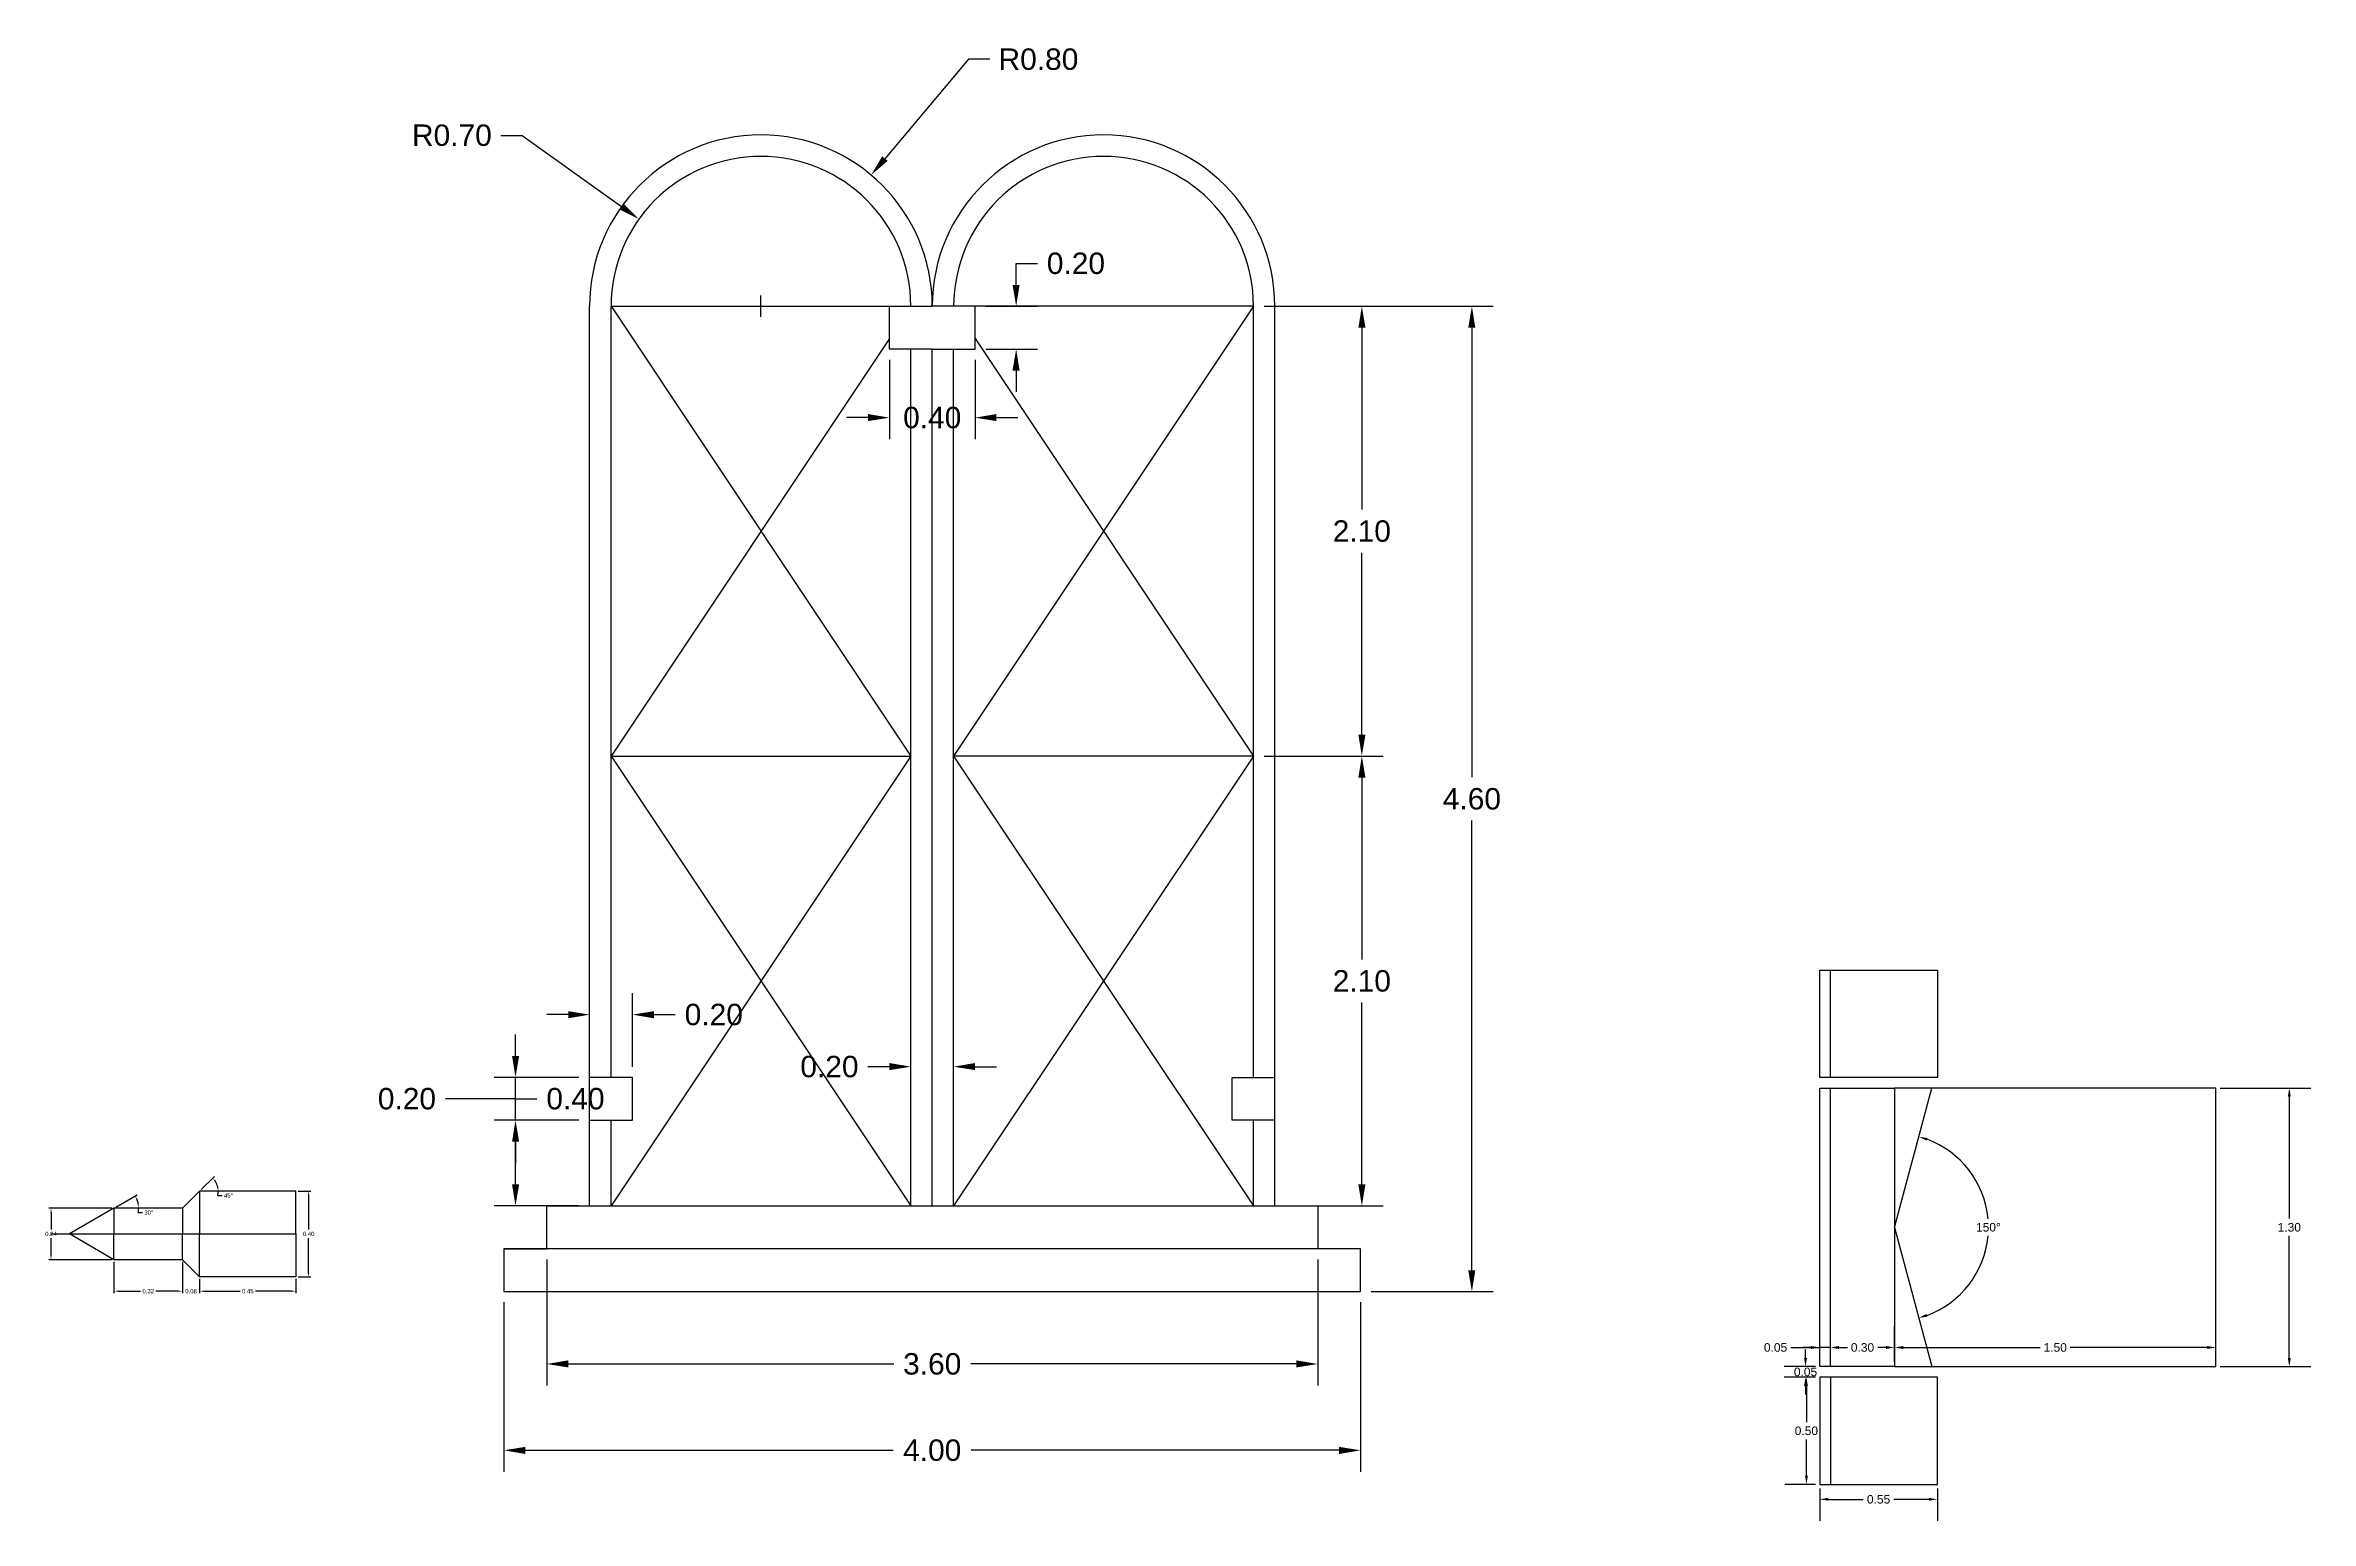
# Model space of a CAD drawing. Header units: metres. Extents: x 2869.8 to 2892.4, y 1544 to 1550.8.
# Drawn here: x 2869.77 to 2880.35, y 1543.95 to 1550.84 of the extents above; entities that cross this region are included whole.
import ezdxf

# ---------------------------------------------------------------- set-up
doc = ezdxf.new("R2010")
doc.units = ezdxf.units.M
doc.header["$LTSCALE"] = 5
doc.linetypes.add('CENTER', pattern=[50.8, 31.75, -6.35, 6.35, -6.35])
doc.linetypes.add('HIDDEN', pattern=[9.525, 6.35, -3.175])
for name, color, linetype in [('BALA-CONTORNO', 6, 'Continuous'), ('BALA-COTAS', 2, 'Continuous'), ('BALA-EJE DE SIMETRIA', 1, 'CENTER'), ('CAMA-CONTORNO', 4, 'Continuous'), ('CAMA-COTAS', 8, 'Continuous'), ('VENTANA-COTAS', 8, 'Continuous'), ('VENTANA-EJE', 1, 'CENTER'), ('VENTANA-MARQUECINA', 6, 'Continuous'), ('VENTANA-MOLDURA', 4, 'Continuous'), ('VENTANA-VIDRIO', 3, 'HIDDEN')]:
    doc.layers.add(name, color=color, linetype=linetype)
doc.styles.get("Standard").update_dxf_attribs({"font": 'arial.ttf'})
doc.dimstyles.new('Escala 1-10', dxfattribs={"dimtxt": 0.02, "dimasz": 0.02, "dimexe": 0.01, "dimexo": 0.01, "dimgap": 0.01, "dimtad": 0, "dimtih": 1, "dimtoh": 1, "dimzin": 0, "dimdsep": 46, "dimtxsty": 'Standard', "dimcen": 0.01, "dimclrd": 256, "dimclre": 256, "dimclrt": 256, "dimadec": 0, "dimazin": 0, "dimtfac": 1, "dimtofl": 0, "dimtmove": 0, "dimatfit": 3, "dimfxl": 0, "dimtolj": 1, "dimtzin": 0, "dimarcsym": 0})
doc.dimstyles.new('Escala 1-20', dxfattribs={"dimtxt": 0.04, "dimasz": 0.04, "dimexe": 0.1, "dimexo": 0.02, "dimgap": 0.02, "dimtad": 0, "dimtih": 1, "dimtoh": 1, "dimzin": 0, "dimdsep": 46, "dimtxsty": 'Standard', "dimcen": 0.02, "dimclrd": 256, "dimclre": 256, "dimclrt": 256, "dimadec": 0, "dimazin": 0, "dimtfac": 1, "dimtofl": 0, "dimtmove": 0, "dimatfit": 3, "dimfxl": 0, "dimtolj": 1, "dimtzin": 0, "dimarcsym": 0})
doc.dimstyles.new('Escala 1-50', dxfattribs={"dimtxt": 0.1, "dimasz": 0.1, "dimexe": 0.1, "dimexo": 0.05, "dimgap": 0.05, "dimtad": 0, "dimtih": 1, "dimtoh": 1, "dimzin": 0, "dimdsep": 46, "dimtxsty": 'Standard', "dimcen": 0.05, "dimclrd": 256, "dimclre": 256, "dimclrt": 256, "dimadec": 0, "dimazin": 0, "dimtfac": 1, "dimtofl": 0, "dimtmove": 0, "dimatfit": 3, "dimfxl": 0, "dimtolj": 1, "dimtzin": 0, "dimarcsym": 0})

msp = doc.modelspace()

# ---------------------------------------------------------------- blocks, each defined once
blk = doc.blocks.new('*D6')
at = {"layer": 'BALA-COTAS', "lineweight": -2, "transparency": 16777216}
for p, q in [((2870.949, 1545.489), (2871.008, 1545.489)), ((2870.998, 1545.469), (2870.998, 1545.31)), ((2870.998, 1545.109), (2870.998, 1545.269)), ((2870.949, 1545.089), (2871.008, 1545.089))]:
    blk.add_line(p, q, dxfattribs=at)
at = {"layer": 'BALA-COTAS', "transparency": 16777216}
for points in [[(2870.994, 1545.469), (2871.001, 1545.469), (2870.998, 1545.489)], [(2870.994, 1545.109), (2871.001, 1545.109), (2870.998, 1545.089)]]:
    blk.add_solid(points, dxfattribs=at)
at = {"layer": 'Defpoints', "color": 0, "transparency": 16777216}
for p in [(2870.939, 1545.489), (2870.998, 1545.489), (2870.939, 1545.089)]:
    blk.add_point(p, dxfattribs=at)
at = {"layer": 'BALA-COTAS', "transparency": 16777216, "insert": (2870.998, 1545.289), "char_height": 0.02, "attachment_point": 5}
blk.add_mtext('\\A1;0.40', dxfattribs=at)
blk = doc.blocks.new('*D7')
at = {"layer": 'BALA-COTAS', "lineweight": -2, "transparency": 16777216}
for p, q in [((2870.098, 1545.414), (2870.197, 1545.472)), ((2870.202, 1545.389), (2870.222, 1545.389))]:
    blk.add_line(p, q, dxfattribs=at)
for start, end in [(10.02, 19.98), (349.98, 360)]:
    blk.add_arc((2870.089, 1545.409), 0.115, start, end, dxfattribs=at)
at = {"layer": 'BALA-COTAS', "transparency": 16777216}
for points in [[(2870.194, 1545.447), (2870.2, 1545.45), (2870.188, 1545.467)], [(2870.205, 1545.43), (2870.199, 1545.429), (2870.204, 1545.409)]]:
    blk.add_solid(points, dxfattribs=at)
at = {"layer": 'Defpoints', "color": 0, "transparency": 16777216}
for p in [(2870.197, 1545.449), (2870.089, 1545.409), (2870.089, 1545.409), (2870.409, 1545.409), (2869.881, 1545.289)]:
    blk.add_point(p, dxfattribs=at)
at = {"layer": 'BALA-COTAS', "transparency": 16777216, "insert": (2870.252, 1545.389), "char_height": 0.02, "attachment_point": 5}
blk.add_mtext('\\A1;30°', dxfattribs=at)
blk = doc.blocks.new('*D8')
at = {"layer": 'BALA-COTAS', "lineweight": -2, "transparency": 16777216}
for p, q in [((2870.496, 1545.496), (2870.558, 1545.558)), ((2870.574, 1545.469), (2870.594, 1545.469))]:
    blk.add_line(p, q, dxfattribs=at)
for start, end in [(13.247, 31.753), (346.753, 360)]:
    blk.add_arc((2870.489, 1545.489), 0.0867, start, end, dxfattribs=at)
at = {"layer": 'BALA-COTAS', "transparency": 16777216}
for points in [[(2870.56, 1545.533), (2870.565, 1545.537), (2870.55, 1545.551)], [(2870.577, 1545.51), (2870.57, 1545.509), (2870.576, 1545.489)]]:
    blk.add_solid(points, dxfattribs=at)
at = {"layer": 'Defpoints', "color": 0, "transparency": 16777216}
for p in [(2870.564, 1545.533), (2870.489, 1545.489), (2870.489, 1545.489), (2870.939, 1545.489), (2870.409, 1545.409)]:
    blk.add_point(p, dxfattribs=at)
at = {"layer": 'BALA-COTAS', "transparency": 16777216, "insert": (2870.624, 1545.469), "char_height": 0.02, "attachment_point": 5}
blk.add_mtext('\\A1;45°', dxfattribs=at)
blk = doc.blocks.new('*D9')
at = {"layer": 'BALA-COTAS', "lineweight": -2, "transparency": 16777216}
for p, q in [((2870.489, 1545.079), (2870.489, 1545.012)), ((2870.509, 1545.022), (2870.678, 1545.022)), ((2870.919, 1545.022), (2870.75, 1545.022)), ((2870.939, 1545.079), (2870.939, 1545.012))]:
    blk.add_line(p, q, dxfattribs=at)
at = {"layer": 'BALA-COTAS', "transparency": 16777216}
for points in [[(2870.509, 1545.025), (2870.509, 1545.019), (2870.489, 1545.022)], [(2870.919, 1545.025), (2870.919, 1545.019), (2870.939, 1545.022)]]:
    blk.add_solid(points, dxfattribs=at)
at = {"layer": 'Defpoints', "color": 0, "transparency": 16777216}
for p in [(2870.489, 1545.089), (2870.489, 1545.022), (2870.939, 1545.089)]:
    blk.add_point(p, dxfattribs=at)
at = {"layer": 'BALA-COTAS', "transparency": 16777216, "insert": (2870.714, 1545.022), "char_height": 0.02, "attachment_point": 5}
blk.add_mtext('\\A1;0.45', dxfattribs=at)
blk = doc.blocks.new('*D10')
at = {"layer": 'BALA-COTAS', "lineweight": -2, "transparency": 16777216}
for p, q in [((2870.409, 1545.159), (2870.409, 1545.012)), ((2870.389, 1545.022), (2870.369, 1545.022)), ((2870.489, 1545.079), (2870.489, 1545.012)), ((2870.509, 1545.022), (2870.529, 1545.022))]:
    blk.add_line(p, q, dxfattribs=at)
at = {"layer": 'BALA-COTAS', "transparency": 16777216}
for points in [[(2870.389, 1545.025), (2870.389, 1545.019), (2870.409, 1545.022)], [(2870.509, 1545.025), (2870.509, 1545.019), (2870.489, 1545.022)]]:
    blk.add_solid(points, dxfattribs=at)
at = {"layer": 'Defpoints', "color": 0, "transparency": 16777216}
for p in [(2870.409, 1545.169), (2870.409, 1545.022), (2870.489, 1545.089)]:
    blk.add_point(p, dxfattribs=at)
at = {"layer": 'BALA-COTAS', "transparency": 16777216, "insert": (2870.449, 1545.022), "char_height": 0.02, "attachment_point": 5}
blk.add_mtext('\\A1;0.08', dxfattribs=at)
blk = doc.blocks.new('*D11')
at = {"layer": 'BALA-COTAS', "lineweight": -2, "transparency": 16777216}
for p, q in [((2870.089, 1545.159), (2870.089, 1545.012)), ((2870.409, 1545.159), (2870.409, 1545.012)), ((2870.109, 1545.022), (2870.213, 1545.022)), ((2870.389, 1545.022), (2870.285, 1545.022))]:
    blk.add_line(p, q, dxfattribs=at)
at = {"layer": 'BALA-COTAS', "transparency": 16777216}
for points in [[(2870.109, 1545.025), (2870.109, 1545.019), (2870.089, 1545.022)], [(2870.389, 1545.025), (2870.389, 1545.019), (2870.409, 1545.022)]]:
    blk.add_solid(points, dxfattribs=at)
at = {"layer": 'Defpoints', "color": 0, "transparency": 16777216}
for p in [(2870.089, 1545.169), (2870.409, 1545.169), (2870.089, 1545.022)]:
    blk.add_point(p, dxfattribs=at)
at = {"layer": 'BALA-COTAS', "transparency": 16777216, "insert": (2870.249, 1545.022), "char_height": 0.02, "attachment_point": 5}
blk.add_mtext('\\A1;0.32', dxfattribs=at)
blk = doc.blocks.new('*D12')
at = {"layer": 'BALA-COTAS', "lineweight": -2, "transparency": 16777216}
for p, q in [((2870.079, 1545.409), (2869.785, 1545.409)), ((2869.795, 1545.389), (2869.795, 1545.31)), ((2869.795, 1545.189), (2869.795, 1545.269)), ((2870.079, 1545.169), (2869.785, 1545.169))]:
    blk.add_line(p, q, dxfattribs=at)
at = {"layer": 'BALA-COTAS', "transparency": 16777216}
for points in [[(2869.792, 1545.389), (2869.798, 1545.389), (2869.795, 1545.409)], [(2869.792, 1545.189), (2869.798, 1545.189), (2869.795, 1545.169)]]:
    blk.add_solid(points, dxfattribs=at)
at = {"layer": 'Defpoints', "color": 0, "transparency": 16777216}
for p in [(2869.795, 1545.409), (2870.089, 1545.409), (2870.089, 1545.169)]:
    blk.add_point(p, dxfattribs=at)
at = {"layer": 'BALA-COTAS', "transparency": 16777216, "insert": (2869.795, 1545.289), "char_height": 0.02, "attachment_point": 5}
blk.add_mtext('\\A1;0.24', dxfattribs=at)
blk = doc.blocks.new('*D13')
at = {"layer": 'Defpoints', "color": 0, "transparency": 16777216}
for p in [(2872.11, 1545.22), (2875.71, 1545.22), (2875.71, 1544.682)]:
    blk.add_point(p, dxfattribs=at)
at = {"layer": 'VENTANA-COTAS', "lineweight": -2, "transparency": 16777216}
for p, q in [((2872.11, 1545.17), (2872.11, 1544.582)), ((2875.71, 1545.17), (2875.71, 1544.582)), ((2872.21, 1544.682), (2873.731, 1544.682)), ((2875.61, 1544.682), (2874.09, 1544.682))]:
    blk.add_line(p, q, dxfattribs=at)
at = {"layer": 'VENTANA-COTAS', "transparency": 16777216}
for points in [[(2872.21, 1544.699), (2872.21, 1544.666), (2872.11, 1544.682)], [(2875.61, 1544.699), (2875.61, 1544.666), (2875.71, 1544.682)]]:
    blk.add_solid(points, dxfattribs=at)
at = {"layer": 'VENTANA-COTAS', "transparency": 16777216, "insert": (2873.91, 1544.682), "char_height": 0.1, "attachment_point": 5}
blk.add_mtext('\\A1;3.60', dxfattribs=at)
blk = doc.blocks.new('*D14')
at = {"layer": 'Defpoints', "color": 0, "transparency": 16777216}
for p in [(2871.91, 1545.02), (2875.91, 1545.02), (2875.91, 1544.279)]:
    blk.add_point(p, dxfattribs=at)
at = {"layer": 'VENTANA-COTAS', "lineweight": -2, "transparency": 16777216}
for p, q in [((2871.91, 1544.97), (2871.91, 1544.179)), ((2875.91, 1544.97), (2875.91, 1544.179)), ((2872.01, 1544.279), (2873.728, 1544.279)), ((2875.81, 1544.279), (2874.092, 1544.279))]:
    blk.add_line(p, q, dxfattribs=at)
at = {"layer": 'VENTANA-COTAS', "transparency": 16777216}
for points in [[(2872.01, 1544.295), (2872.01, 1544.262), (2871.91, 1544.279)], [(2875.81, 1544.295), (2875.81, 1544.262), (2875.91, 1544.279)]]:
    blk.add_solid(points, dxfattribs=at)
at = {"layer": 'VENTANA-COTAS', "transparency": 16777216, "insert": (2873.91, 1544.279), "char_height": 0.1, "attachment_point": 5}
blk.add_mtext('\\A1;4.00', dxfattribs=at)
blk = doc.blocks.new('*D15')
at = {"layer": 'Defpoints', "color": 0, "transparency": 16777216}
for p in [(2875.51, 1549.62), (2876.43, 1549.62), (2875.91, 1545.02)]:
    blk.add_point(p, dxfattribs=at)
at = {"layer": 'VENTANA-COTAS', "lineweight": -2, "transparency": 16777216}
for p, q in [((2875.56, 1549.62), (2876.53, 1549.62)), ((2876.43, 1549.52), (2876.43, 1547.421)), ((2876.43, 1545.12), (2876.43, 1547.219)), ((2875.96, 1545.02), (2876.53, 1545.02))]:
    blk.add_line(p, q, dxfattribs=at)
at = {"layer": 'VENTANA-COTAS', "transparency": 16777216}
for points in [[(2876.413, 1549.52), (2876.446, 1549.52), (2876.43, 1549.62)], [(2876.413, 1545.12), (2876.446, 1545.12), (2876.43, 1545.02)]]:
    blk.add_solid(points, dxfattribs=at)
at = {"layer": 'VENTANA-COTAS', "transparency": 16777216, "insert": (2876.43, 1547.32), "char_height": 0.1, "attachment_point": 5}
blk.add_mtext('\\A1;4.60', dxfattribs=at)
blk = doc.blocks.new('*D16')
at = {"layer": 'Defpoints', "color": 0, "transparency": 16777216}
for p in [(2873.81, 1546.07), (2873.81, 1546.07), (2874.01, 1546.07)]:
    blk.add_point(p, dxfattribs=at)
at = {"layer": 'VENTANA-COTAS', "lineweight": -2, "transparency": 16777216}
for p, q in [((2873.81, 1546.12), (2873.81, 1546.17)), ((2874.01, 1546.12), (2874.01, 1546.17)), ((2873.71, 1546.07), (2873.61, 1546.07)), ((2874.11, 1546.07), (2874.21, 1546.07))]:
    blk.add_line(p, q, dxfattribs=at)
at = {"layer": 'VENTANA-COTAS', "transparency": 16777216}
for points in [[(2873.71, 1546.087), (2873.71, 1546.054), (2873.81, 1546.07)], [(2874.11, 1546.087), (2874.11, 1546.054), (2874.01, 1546.07)]]:
    blk.add_solid(points, dxfattribs=at)
at = {"layer": 'VENTANA-COTAS', "transparency": 16777216, "insert": (2873.43, 1546.07), "char_height": 0.1, "attachment_point": 5}
blk.add_mtext('\\A1;0.20', dxfattribs=at)
blk = doc.blocks.new('*D17')
at = {"layer": 'Defpoints', "color": 0, "transparency": 16777216}
for p in [(2875.41, 1549.62), (2875.41, 1547.52), (2875.916, 1547.52)]:
    blk.add_point(p, dxfattribs=at)
at = {"layer": 'VENTANA-COTAS', "lineweight": -2, "transparency": 16777216}
for p, q in [((2875.46, 1549.62), (2876.016, 1549.62)), ((2875.916, 1549.52), (2875.916, 1548.671)), ((2875.916, 1547.62), (2875.916, 1548.469)), ((2875.46, 1547.52), (2876.016, 1547.52))]:
    blk.add_line(p, q, dxfattribs=at)
at = {"layer": 'VENTANA-COTAS', "transparency": 16777216}
for points in [[(2875.9, 1549.52), (2875.933, 1549.52), (2875.916, 1549.62)], [(2875.9, 1547.62), (2875.933, 1547.62), (2875.916, 1547.52)]]:
    blk.add_solid(points, dxfattribs=at)
at = {"layer": 'VENTANA-COTAS', "transparency": 16777216, "insert": (2875.916, 1548.57), "char_height": 0.1, "attachment_point": 5}
blk.add_mtext('\\A1;2.10', dxfattribs=at)
blk = doc.blocks.new('*D18')
at = {"layer": 'Defpoints', "color": 0, "transparency": 16777216}
for p in [(2875.41, 1547.52), (2875.41, 1545.42), (2875.916, 1545.42)]:
    blk.add_point(p, dxfattribs=at)
at = {"layer": 'VENTANA-COTAS', "lineweight": -2, "transparency": 16777216}
for p, q in [((2875.46, 1547.52), (2876.016, 1547.52)), ((2875.916, 1547.42), (2875.916, 1546.571)), ((2875.916, 1545.52), (2875.916, 1546.369)), ((2875.46, 1545.42), (2876.016, 1545.42))]:
    blk.add_line(p, q, dxfattribs=at)
at = {"layer": 'VENTANA-COTAS', "transparency": 16777216}
for points in [[(2875.9, 1547.42), (2875.933, 1547.42), (2875.916, 1547.52)], [(2875.9, 1545.52), (2875.933, 1545.52), (2875.916, 1545.42)]]:
    blk.add_solid(points, dxfattribs=at)
at = {"layer": 'VENTANA-COTAS', "transparency": 16777216, "insert": (2875.916, 1546.47), "char_height": 0.1, "attachment_point": 5}
blk.add_mtext('\\A1;2.10', dxfattribs=at)
blk = doc.blocks.new('*D19')
at = {"layer": 'Defpoints', "color": 0, "transparency": 16777216}
for p in [(2873.71, 1549.42), (2874.11, 1549.42), (2874.11, 1549.1)]:
    blk.add_point(p, dxfattribs=at)
at = {"layer": 'VENTANA-COTAS', "lineweight": -2, "transparency": 16777216}
for p, q in [((2873.71, 1549.37), (2873.71, 1549)), ((2874.11, 1549.37), (2874.11, 1549)), ((2873.61, 1549.1), (2873.51, 1549.1)), ((2874.21, 1549.1), (2874.31, 1549.1))]:
    blk.add_line(p, q, dxfattribs=at)
at = {"layer": 'VENTANA-COTAS', "transparency": 16777216}
for points in [[(2873.61, 1549.117), (2873.61, 1549.084), (2873.71, 1549.1)], [(2874.21, 1549.117), (2874.21, 1549.084), (2874.11, 1549.1)]]:
    blk.add_solid(points, dxfattribs=at)
at = {"layer": 'VENTANA-COTAS', "transparency": 16777216, "insert": (2873.91, 1549.1), "char_height": 0.1, "attachment_point": 5}
blk.add_mtext('\\A1;0.40', dxfattribs=at)
blk = doc.blocks.new('*D20')
at = {"layer": 'Defpoints', "color": 0, "transparency": 16777216}
for p in [(2874.11, 1549.62), (2874.302, 1549.62), (2874.11, 1549.42)]:
    blk.add_point(p, dxfattribs=at)
at = {"layer": 'VENTANA-COTAS', "lineweight": -2, "transparency": 16777216}
for p, q in [((2874.302, 1549.72), (2874.302, 1549.82)), ((2874.302, 1549.82), (2874.402, 1549.82)), ((2874.16, 1549.62), (2874.402, 1549.62)), ((2874.16, 1549.42), (2874.402, 1549.42)), ((2874.302, 1549.32), (2874.302, 1549.22))]:
    blk.add_line(p, q, dxfattribs=at)
at = {"layer": 'VENTANA-COTAS', "transparency": 16777216}
for points in [[(2874.285, 1549.72), (2874.318, 1549.72), (2874.302, 1549.62)], [(2874.285, 1549.32), (2874.318, 1549.32), (2874.302, 1549.42)]]:
    blk.add_solid(points, dxfattribs=at)
at = {"layer": 'VENTANA-COTAS', "transparency": 16777216, "insert": (2874.581, 1549.82), "char_height": 0.1, "attachment_point": 5}
blk.add_mtext('\\A1;0.20', dxfattribs=at)
blk = doc.blocks.new('*D21')
at = {"layer": 'Defpoints', "color": 0, "transparency": 16777216}
for p in [(2871.964, 1545.82), (2872.31, 1545.82), (2872.31, 1545.42)]:
    blk.add_point(p, dxfattribs=at)
at = {"layer": 'VENTANA-COTAS', "lineweight": -2, "transparency": 16777216}
for p, q in [((2871.964, 1545.82), (2871.964, 1545.92)), ((2871.964, 1545.92), (2872.064, 1545.92)), ((2872.26, 1545.82), (2871.864, 1545.82)), ((2871.964, 1545.52), (2871.964, 1545.72)), ((2872.26, 1545.42), (2871.864, 1545.42))]:
    blk.add_line(p, q, dxfattribs=at)
at = {"layer": 'VENTANA-COTAS', "transparency": 16777216}
for points in [[(2871.948, 1545.72), (2871.981, 1545.72), (2871.964, 1545.82)], [(2871.948, 1545.52), (2871.981, 1545.52), (2871.964, 1545.42)]]:
    blk.add_solid(points, dxfattribs=at)
at = {"layer": 'VENTANA-COTAS', "transparency": 16777216, "insert": (2872.244, 1545.92), "char_height": 0.1, "attachment_point": 5}
blk.add_mtext('\\A1;0.40', dxfattribs=at)
blk = doc.blocks.new('*D22')
at = {"layer": 'Defpoints', "color": 0, "transparency": 16777216}
for p in [(2871.964, 1546.02), (2872.31, 1546.02), (2872.31, 1545.82)]:
    blk.add_point(p, dxfattribs=at)
at = {"layer": 'VENTANA-COTAS', "lineweight": -2, "transparency": 16777216}
for p, q in [((2871.964, 1546.12), (2871.964, 1546.22)), ((2872.26, 1546.02), (2871.864, 1546.02)), ((2871.964, 1545.82), (2871.964, 1546.02)), ((2871.737, 1545.92), (2871.637, 1545.92)), ((2871.964, 1545.92), (2871.737, 1545.92)), ((2872.26, 1545.82), (2871.864, 1545.82)), ((2871.964, 1545.72), (2871.964, 1545.62))]:
    blk.add_line(p, q, dxfattribs=at)
at = {"layer": 'VENTANA-COTAS', "transparency": 16777216}
for points in [[(2871.948, 1546.12), (2871.981, 1546.12), (2871.964, 1546.02)], [(2871.948, 1545.72), (2871.981, 1545.72), (2871.964, 1545.82)]]:
    blk.add_solid(points, dxfattribs=at)
at = {"layer": 'VENTANA-COTAS', "transparency": 16777216, "insert": (2871.457, 1545.92), "char_height": 0.1, "attachment_point": 5}
blk.add_mtext('\\A1;0.20', dxfattribs=at)
blk = doc.blocks.new('*D23')
at = {"layer": 'Defpoints', "color": 0, "transparency": 16777216}
for p in [(2872.51, 1546.313), (2872.31, 1546.02), (2872.51, 1546.02)]:
    blk.add_point(p, dxfattribs=at)
at = {"layer": 'VENTANA-COTAS', "lineweight": -2, "transparency": 16777216}
for p, q in [((2872.31, 1546.07), (2872.31, 1546.413)), ((2872.51, 1546.07), (2872.51, 1546.413)), ((2872.21, 1546.313), (2872.11, 1546.313)), ((2872.61, 1546.313), (2872.71, 1546.313))]:
    blk.add_line(p, q, dxfattribs=at)
at = {"layer": 'VENTANA-COTAS', "transparency": 16777216}
for points in [[(2872.21, 1546.329), (2872.21, 1546.296), (2872.31, 1546.313)], [(2872.61, 1546.329), (2872.61, 1546.296), (2872.51, 1546.313)]]:
    blk.add_solid(points, dxfattribs=at)
at = {"layer": 'VENTANA-COTAS', "transparency": 16777216, "insert": (2872.89, 1546.313), "char_height": 0.1, "attachment_point": 5}
blk.add_mtext('\\A1;0.20', dxfattribs=at)
blk = doc.blocks.new('*D24')
at = {"layer": 'Defpoints', "color": 0, "transparency": 16777216}
for p in [(2873.625, 1550.233), (2873.11, 1549.62)]:
    blk.add_point(p, dxfattribs=at)
at = {"layer": 'VENTANA-COTAS', "lineweight": -2, "transparency": 16777216}
for p, q in [((2874.079, 1550.773), (2873.689, 1550.309)), ((2874.179, 1550.773), (2874.079, 1550.773)), ((2873.11, 1549.57), (2873.11, 1549.67)), ((2873.06, 1549.62), (2873.16, 1549.62))]:
    blk.add_line(p, q, dxfattribs=at)
at = {"layer": 'VENTANA-COTAS', "transparency": 16777216}
blk.add_solid([(2873.676, 1550.32), (2873.702, 1550.299), (2873.625, 1550.233)], dxfattribs=at)
at = {"layer": 'VENTANA-COTAS', "transparency": 16777216, "insert": (2874.406, 1550.773), "char_height": 0.1, "attachment_point": 5}
blk.add_mtext('\\A1;R0.80', dxfattribs=at)
blk = doc.blocks.new('*D25')
at = {"layer": 'Defpoints', "color": 0, "transparency": 16777216}
for p in [(2872.541, 1550.027), (2873.11, 1549.62)]:
    blk.add_point(p, dxfattribs=at)
at = {"layer": 'VENTANA-COTAS', "lineweight": -2, "transparency": 16777216}
for p, q in [((2871.895, 1550.418), (2871.995, 1550.418)), ((2871.995, 1550.418), (2872.459, 1550.086)), ((2873.11, 1549.57), (2873.11, 1549.67)), ((2873.06, 1549.62), (2873.16, 1549.62))]:
    blk.add_line(p, q, dxfattribs=at)
at = {"layer": 'VENTANA-COTAS', "transparency": 16777216}
blk.add_solid([(2872.469, 1550.099), (2872.45, 1550.072), (2872.541, 1550.027)], dxfattribs=at)
at = {"layer": 'VENTANA-COTAS', "transparency": 16777216, "insert": (2871.667, 1550.418), "char_height": 0.1, "attachment_point": 5}
blk.add_mtext('\\A1;R0.70', dxfattribs=at)
blk = doc.blocks.new('*D26')
at = {"layer": 'CAMA-COTAS', "lineweight": -2, "transparency": 16777216}
for p, q in [((2879.924, 1545.97), (2880.347, 1545.97)), ((2880.247, 1545.93), (2880.247, 1545.361)), ((2880.247, 1544.71), (2880.247, 1545.28)), ((2879.924, 1544.67), (2880.347, 1544.67))]:
    blk.add_line(p, q, dxfattribs=at)
at = {"layer": 'CAMA-COTAS', "transparency": 16777216}
for points in [[(2880.24, 1545.93), (2880.254, 1545.93), (2880.247, 1545.97)], [(2880.24, 1544.71), (2880.254, 1544.71), (2880.247, 1544.67)]]:
    blk.add_solid(points, dxfattribs=at)
at = {"layer": 'Defpoints', "color": 0, "transparency": 16777216}
for p in [(2879.904, 1545.97), (2880.247, 1545.97), (2879.904, 1544.67)]:
    blk.add_point(p, dxfattribs=at)
at = {"layer": 'CAMA-COTAS', "transparency": 16777216, "insert": (2880.247, 1545.32), "char_height": 0.04, "attachment_point": 5}
blk.add_mtext('\\A1;1.30', dxfattribs=at)
blk = doc.blocks.new('*D27')
at = {"layer": 'CAMA-COTAS', "lineweight": -2, "transparency": 16777216}
for p, q in [((2878.404, 1544.69), (2878.404, 1544.859)), ((2879.904, 1544.69), (2879.904, 1544.859)), ((2878.444, 1544.759), (2879.084, 1544.759)), ((2879.864, 1544.759), (2879.224, 1544.759))]:
    blk.add_line(p, q, dxfattribs=at)
at = {"layer": 'CAMA-COTAS', "transparency": 16777216}
for points in [[(2878.444, 1544.766), (2878.444, 1544.752), (2878.404, 1544.759)], [(2879.864, 1544.766), (2879.864, 1544.752), (2879.904, 1544.759)]]:
    blk.add_solid(points, dxfattribs=at)
at = {"layer": 'Defpoints', "color": 0, "transparency": 16777216}
for p in [(2878.404, 1544.759), (2878.404, 1544.67), (2879.904, 1544.67)]:
    blk.add_point(p, dxfattribs=at)
at = {"layer": 'CAMA-COTAS', "transparency": 16777216, "insert": (2879.154, 1544.759), "char_height": 0.04, "attachment_point": 5}
blk.add_mtext('\\A1;1.50', dxfattribs=at)
blk = doc.blocks.new('*D28')
at = {"layer": 'CAMA-COTAS', "lineweight": -2, "transparency": 16777216}
for p, q in [((2878.104, 1544.69), (2878.104, 1544.859)), ((2878.404, 1544.69), (2878.404, 1544.859)), ((2878.144, 1544.759), (2878.182, 1544.759)), ((2878.364, 1544.759), (2878.326, 1544.759))]:
    blk.add_line(p, q, dxfattribs=at)
at = {"layer": 'CAMA-COTAS', "transparency": 16777216}
for points in [[(2878.144, 1544.766), (2878.144, 1544.752), (2878.104, 1544.759)], [(2878.364, 1544.766), (2878.364, 1544.752), (2878.404, 1544.759)]]:
    blk.add_solid(points, dxfattribs=at)
at = {"layer": 'Defpoints', "color": 0, "transparency": 16777216}
for p in [(2878.104, 1544.759), (2878.104, 1544.67), (2878.404, 1544.67)]:
    blk.add_point(p, dxfattribs=at)
at = {"layer": 'CAMA-COTAS', "transparency": 16777216, "insert": (2878.254, 1544.759), "char_height": 0.04, "attachment_point": 5}
blk.add_mtext('\\A1;0.30', dxfattribs=at)
blk = doc.blocks.new('*D29')
at = {"layer": 'CAMA-COTAS', "lineweight": -2, "transparency": 16777216}
for p, q in [((2878.054, 1544.69), (2878.054, 1544.859)), ((2878.104, 1544.69), (2878.104, 1544.859)), ((2877.92, 1544.759), (2878.054, 1544.759)), ((2878.014, 1544.759), (2877.974, 1544.759)), ((2878.104, 1544.759), (2878.054, 1544.759)), ((2878.144, 1544.759), (2878.184, 1544.759))]:
    blk.add_line(p, q, dxfattribs=at)
at = {"layer": 'CAMA-COTAS', "transparency": 16777216}
for points in [[(2878.014, 1544.766), (2878.014, 1544.752), (2878.054, 1544.759)], [(2878.144, 1544.766), (2878.144, 1544.752), (2878.104, 1544.759)]]:
    blk.add_solid(points, dxfattribs=at)
at = {"layer": 'Defpoints', "color": 0, "transparency": 16777216}
for p in [(2878.054, 1544.759), (2878.054, 1544.67), (2878.104, 1544.67)]:
    blk.add_point(p, dxfattribs=at)
at = {"layer": 'CAMA-COTAS', "transparency": 16777216, "insert": (2877.848, 1544.759), "char_height": 0.04, "attachment_point": 5}
blk.add_mtext('\\A1;0.05', dxfattribs=at)
blk = doc.blocks.new('*D30')
at = {"layer": 'CAMA-COTAS', "lineweight": -2, "transparency": 16777216}
for p, q in [((2878.054, 1544.1), (2878.054, 1543.95)), ((2878.094, 1544.05), (2878.257, 1544.05)), ((2878.564, 1544.05), (2878.401, 1544.05)), ((2878.604, 1544.1), (2878.604, 1543.95))]:
    blk.add_line(p, q, dxfattribs=at)
at = {"layer": 'CAMA-COTAS', "transparency": 16777216}
for points in [[(2878.094, 1544.057), (2878.094, 1544.044), (2878.054, 1544.05)], [(2878.564, 1544.057), (2878.564, 1544.044), (2878.604, 1544.05)]]:
    blk.add_solid(points, dxfattribs=at)
at = {"layer": 'Defpoints', "color": 0, "transparency": 16777216}
for p in [(2878.054, 1544.12), (2878.054, 1544.05), (2878.604, 1544.12)]:
    blk.add_point(p, dxfattribs=at)
at = {"layer": 'CAMA-COTAS', "transparency": 16777216, "insert": (2878.329, 1544.05), "char_height": 0.04, "attachment_point": 5}
blk.add_mtext('\\A1;0.55', dxfattribs=at)
blk = doc.blocks.new('*D31')
at = {"layer": 'CAMA-COTAS', "lineweight": -2, "transparency": 16777216}
for p, q in [((2878.034, 1544.62), (2877.892, 1544.62)), ((2877.992, 1544.58), (2877.992, 1544.411)), ((2877.992, 1544.16), (2877.992, 1544.33)), ((2878.034, 1544.12), (2877.892, 1544.12))]:
    blk.add_line(p, q, dxfattribs=at)
at = {"layer": 'CAMA-COTAS', "transparency": 16777216}
for points in [[(2877.986, 1544.58), (2877.999, 1544.58), (2877.992, 1544.62)], [(2877.986, 1544.16), (2877.999, 1544.16), (2877.992, 1544.12)]]:
    blk.add_solid(points, dxfattribs=at)
at = {"layer": 'Defpoints', "color": 0, "transparency": 16777216}
for p in [(2878.054, 1544.62), (2877.992, 1544.12), (2878.054, 1544.12)]:
    blk.add_point(p, dxfattribs=at)
at = {"layer": 'CAMA-COTAS', "transparency": 16777216, "insert": (2877.992, 1544.37), "char_height": 0.04, "attachment_point": 5}
blk.add_mtext('\\A1;0.50', dxfattribs=at)
blk = doc.blocks.new('*D32')
at = {"layer": 'CAMA-COTAS', "lineweight": -2, "transparency": 16777216}
for p, q in [((2877.988, 1544.71), (2877.988, 1544.75)), ((2878.034, 1544.67), (2877.888, 1544.67)), ((2878.034, 1544.62), (2877.888, 1544.62)), ((2877.988, 1544.58), (2877.988, 1544.54))]:
    blk.add_line(p, q, dxfattribs=at)
at = {"layer": 'CAMA-COTAS', "transparency": 16777216}
for points in [[(2877.981, 1544.71), (2877.995, 1544.71), (2877.988, 1544.67)], [(2877.981, 1544.58), (2877.995, 1544.58), (2877.988, 1544.62)]]:
    blk.add_solid(points, dxfattribs=at)
at = {"layer": 'Defpoints', "color": 0, "transparency": 16777216}
for p in [(2877.988, 1544.67), (2878.054, 1544.67), (2878.054, 1544.62)]:
    blk.add_point(p, dxfattribs=at)
at = {"layer": 'CAMA-COTAS', "transparency": 16777216, "insert": (2877.988, 1544.645), "char_height": 0.04, "attachment_point": 5}
blk.add_mtext('\\A1;0.05', dxfattribs=at)
blk = doc.blocks.new('*D33')
at = {"layer": 'CAMA-COTAS', "lineweight": -2, "transparency": 16777216}
for start, end in [(5.2951, 69.7659), (290.2341, 354.7049)]:
    blk.add_arc((2878.404, 1545.32), 0.438, start, end, dxfattribs=at)
at = {"layer": 'CAMA-COTAS', "transparency": 16777216}
for points in [[(2878.553, 1545.725), (2878.557, 1545.737), (2878.517, 1545.743)], [(2878.557, 1544.903), (2878.553, 1544.916), (2878.517, 1544.897)]]:
    blk.add_solid(points, dxfattribs=at)
at = {"layer": 'Defpoints', "color": 0, "transparency": 16777216}
for p in [(2878.578, 1545.97), (2878.404, 1545.32), (2878.404, 1545.32), (2878.801, 1545.135), (2878.578, 1544.67)]:
    blk.add_point(p, dxfattribs=at)
at = {"layer": 'CAMA-COTAS', "transparency": 16777216, "insert": (2878.842, 1545.32), "char_height": 0.04, "attachment_point": 5}
blk.add_mtext('\\A1;150°', dxfattribs=at)

# ---------------------------------------------------------------- dimensions: what is measured, and where the dimension line sits
at = {"layer": 'BALA-COTAS'}
for base, line1, line2, picture, middle in [((2870.564, 1545.533), ((2870.939, 1545.489), (2870.489, 1545.489)), ((2870.489, 1545.489), (2870.409, 1545.409)), '*D8', (2870.624, 1545.469)), ((2870.197, 1545.449), ((2870.409, 1545.409), (2870.089, 1545.409)), ((2870.089, 1545.409), (2869.881, 1545.289)), '*D7', (2870.252, 1545.389))]:
    dim = msp.add_angular_dim_2l(base=base, line1=line1, line2=line2, dimstyle='Escala 1-10', dxfattribs=at)
    dim.commit()
    dim.dimension.update_dxf_attribs({"geometry": picture, "text_midpoint": middle})
for base, p1, p2, picture, middle in [((2870.998, 1545.489), (2870.939, 1545.089), (2870.939, 1545.489), '*D6', (2870.998, 1545.289)), ((2869.795, 1545.409), (2870.089, 1545.169), (2870.089, 1545.409), '*D12', (2869.795, 1545.289))]:
    dim = msp.add_linear_dim(base=base, p1=p1, p2=p2, angle=90, dimstyle='Escala 1-10', dxfattribs=at)
    dim.commit()
    dim.dimension.update_dxf_attribs({"geometry": picture, "text_midpoint": middle})
for base, p1, p2, picture, middle in [((2870.089, 1545.022), (2870.409, 1545.169), (2870.089, 1545.169), '*D11', (2870.249, 1545.022)), ((2870.409, 1545.022), (2870.489, 1545.089), (2870.409, 1545.169), '*D10', (2870.449, 1545.022))]:
    dim = msp.add_linear_dim(base=base, p1=p1, p2=p2, dimstyle='Escala 1-10', override={"dimtmove": 1}, dxfattribs=at)
    dim.commit()
    dim.dimension.update_dxf_attribs({"geometry": picture, "text_midpoint": middle})
dim = msp.add_linear_dim(base=(2870.489, 1545.022), p1=(2870.939, 1545.089), p2=(2870.489, 1545.089), dimstyle='Escala 1-10', dxfattribs=at)
dim.commit()
dim.dimension.update_dxf_attribs({"geometry": '*D9', "text_midpoint": (2870.714, 1545.022)})
at = {"layer": 'CAMA-COTAS'}
dim = msp.add_angular_dim_2l(base=(2878.801, 1545.135), line1=((2878.404, 1545.32), (2878.578, 1545.97)), line2=((2878.404, 1545.32), (2878.578, 1544.67)), dimstyle='Escala 1-20', dxfattribs=at)
dim.commit()
dim.dimension.update_dxf_attribs({"geometry": '*D33', "text_midpoint": (2878.842, 1545.32)})
for base, p1, p2, picture, middle in [((2880.247, 1545.97), (2879.904, 1544.67), (2879.904, 1545.97), '*D26', (2880.247, 1545.32)), ((2877.992, 1544.12), (2878.054, 1544.62), (2878.054, 1544.12), '*D31', (2877.992, 1544.37))]:
    dim = msp.add_linear_dim(base=base, p1=p1, p2=p2, angle=90, dimstyle='Escala 1-20', dxfattribs=at)
    dim.commit()
    dim.dimension.update_dxf_attribs({"geometry": picture, "text_midpoint": middle})
dim = msp.add_linear_dim(base=(2878.054, 1544.759), p1=(2878.104, 1544.67), p2=(2878.054, 1544.67), dimstyle='Escala 1-20', override={"dimtmove": 1}, dxfattribs=at)
dim.commit()
dim.dimension.update_dxf_attribs({"geometry": '*D29', "text_midpoint": (2877.848, 1544.768), "dimtype": 160})
dim = msp.add_linear_dim(base=(2878.104, 1544.759), p1=(2878.404, 1544.67), p2=(2878.104, 1544.67), dimstyle='Escala 1-20', override={"dimtmove": 1}, dxfattribs=at)
dim.commit()
dim.dimension.update_dxf_attribs({"geometry": '*D28', "text_midpoint": (2878.254, 1544.759)})
for base, p1, p2, picture, middle in [((2878.404, 1544.759), (2879.904, 1544.67), (2878.404, 1544.67), '*D27', (2879.154, 1544.759)), ((2878.054, 1544.05), (2878.604, 1544.12), (2878.054, 1544.12), '*D30', (2878.329, 1544.05))]:
    dim = msp.add_linear_dim(base=base, p1=p1, p2=p2, dimstyle='Escala 1-20', dxfattribs=at)
    dim.commit()
    dim.dimension.update_dxf_attribs({"geometry": picture, "text_midpoint": middle})
dim = msp.add_linear_dim(base=(2877.988, 1544.67), p1=(2878.054, 1544.62), p2=(2878.054, 1544.67), angle=90, dimstyle='Escala 1-20', dxfattribs=at)
dim.commit()
dim.dimension.update_dxf_attribs({"geometry": '*D32', "text_midpoint": (2877.988, 1544.645), "dimtype": 160})
at = {"layer": 'VENTANA-COTAS'}
for mpoint, picture, middle in [((2873.625, 1550.233), '*D24', (2874.406, 1550.773)), ((2872.541, 1550.027), '*D25', (2871.667, 1550.418))]:
    dim = msp.add_radius_dim(center=(2873.11, 1549.62), mpoint=mpoint, dimstyle='Escala 1-50', dxfattribs=at)
    dim.commit()
    dim.dimension.update_dxf_attribs({"geometry": picture, "text_midpoint": middle, "dimtype": 164})
for base, p1, p2, picture, middle in [((2874.302, 1549.62), (2874.11, 1549.42), (2874.11, 1549.62), '*D20', (2874.581, 1549.82)), ((2875.916, 1547.52), (2875.41, 1549.62), (2875.41, 1547.52), '*D17', (2875.916, 1548.57)), ((2876.43, 1549.62), (2875.91, 1545.02), (2875.51, 1549.62), '*D15', (2876.43, 1547.32)), ((2871.964, 1545.82), (2872.31, 1545.42), (2872.31, 1545.82), '*D21', (2872.244, 1545.92))]:
    dim = msp.add_linear_dim(base=base, p1=p1, p2=p2, angle=90, dimstyle='Escala 1-50', dxfattribs=at)
    dim.commit()
    dim.dimension.update_dxf_attribs({"geometry": picture, "text_midpoint": middle})
for base, p1, p2, picture, middle in [((2874.11, 1549.1), (2873.71, 1549.42), (2874.11, 1549.42), '*D19', (2873.91, 1549.1)), ((2872.51, 1546.313), (2872.31, 1546.02), (2872.51, 1546.02), '*D23', (2872.89, 1546.313)), ((2873.81, 1546.07), (2874.01, 1546.07), (2873.81, 1546.07), '*D16', (2873.43, 1546.07)), ((2875.71, 1544.682), (2872.11, 1545.22), (2875.71, 1545.22), '*D13', (2873.91, 1544.682)), ((2875.91, 1544.279), (2871.91, 1545.02), (2875.91, 1545.02), '*D14', (2873.91, 1544.279))]:
    dim = msp.add_linear_dim(base=base, p1=p1, p2=p2, dimstyle='Escala 1-50', dxfattribs=at)
    dim.commit()
    dim.dimension.update_dxf_attribs({"geometry": picture, "text_midpoint": middle})
for base, p1, p2, picture, middle in [((2875.916, 1545.42), (2875.41, 1547.52), (2875.41, 1545.42), '*D18', (2875.916, 1546.47)), ((2871.964, 1546.02), (2872.31, 1545.82), (2872.31, 1546.02), '*D22', (2871.587, 1545.92))]:
    dim = msp.add_linear_dim(base=base, p1=p1, p2=p2, angle=90, dimstyle='Escala 1-50', override={"dimtmove": 1}, dxfattribs=at)
    dim.commit()
    dim.dimension.update_dxf_attribs({"geometry": picture, "text_midpoint": middle})

# ---------------------------------------------------------------- linework, layer by layer
at = {"layer": 'BALA-CONTORNO'}
for p, q in [((2870.489, 1545.489), (2870.409, 1545.409)), ((2870.939, 1545.489), (2870.489, 1545.489)), ((2870.489, 1545.489), (2870.489, 1545.289)), ((2870.939, 1545.289), (2870.939, 1545.489)), ((2870.089, 1545.409), (2869.881, 1545.289)), ((2870.409, 1545.409), (2870.089, 1545.409)), ((2870.089, 1545.409), (2870.089, 1545.289)), ((2870.409, 1545.409), (2870.409, 1545.289)), ((2870.089, 1545.169), (2869.881, 1545.289)), ((2870.089, 1545.169), (2870.089, 1545.289)), ((2870.409, 1545.169), (2870.409, 1545.289)), ((2870.489, 1545.089), (2870.489, 1545.289)), ((2870.939, 1545.289), (2870.939, 1545.089)), ((2870.409, 1545.169), (2870.089, 1545.169)), ((2870.489, 1545.089), (2870.409, 1545.169)), ((2870.939, 1545.089), (2870.489, 1545.089))]:
    msp.add_line(p, q, dxfattribs=at)
at = {"layer": 'BALA-EJE DE SIMETRIA'}
msp.add_line((2869.792, 1545.289), (2870.942, 1545.289), dxfattribs=at)
at = {"layer": 'CAMA-CONTORNO'}
for p, q in [((2878.054, 1546.02), (2878.054, 1546.52)), ((2878.054, 1546.52), (2878.604, 1546.52)), ((2878.104, 1546.02), (2878.104, 1546.52)), ((2878.604, 1546.52), (2878.604, 1546.02)), ((2878.604, 1546.02), (2878.054, 1546.02)), ((2878.054, 1544.67), (2878.054, 1545.97)), ((2878.054, 1545.97), (2878.104, 1545.97)), ((2878.104, 1544.67), (2878.104, 1545.97)), ((2878.104, 1545.97), (2878.404, 1545.97)), ((2879.904, 1545.97), (2878.404, 1545.97)), ((2878.404, 1545.97), (2878.404, 1544.67)), ((2878.404, 1545.32), (2878.578, 1545.97)), ((2879.904, 1544.67), (2879.904, 1545.97)), ((2878.404, 1545.32), (2878.578, 1544.67)), ((2878.104, 1544.67), (2878.054, 1544.67)), ((2878.054, 1544.62), (2878.054, 1544.12)), ((2878.604, 1544.62), (2878.054, 1544.62)), ((2878.404, 1544.67), (2878.104, 1544.67)), ((2878.104, 1544.62), (2878.104, 1544.12)), ((2878.404, 1544.67), (2879.904, 1544.67)), ((2878.604, 1544.12), (2878.604, 1544.62)), ((2878.054, 1544.12), (2878.604, 1544.12))]:
    msp.add_line(p, q, dxfattribs=at)
at = {"layer": 'VENTANA-EJE'}
msp.add_line((2873.91, 1545.42), (2873.91, 1549.42), dxfattribs=at)
at = {"layer": 'VENTANA-MARQUECINA'}
for p, q in [((2872.11, 1545.22), (2872.11, 1545.42)), ((2872.11, 1545.42), (2875.71, 1545.42)), ((2872.11, 1545.42), (2872.31, 1545.42)), ((2875.71, 1545.42), (2875.71, 1545.22)), ((2875.91, 1545.22), (2871.91, 1545.22)), ((2871.91, 1545.22), (2871.91, 1545.02)), ((2871.91, 1545.22), (2872.11, 1545.22)), ((2875.91, 1545.02), (2875.91, 1545.22)), ((2871.91, 1545.02), (2875.91, 1545.02))]:
    msp.add_line(p, q, dxfattribs=at)
at = {"layer": 'VENTANA-MOLDURA'}
for p, q in [((2872.31, 1545.42), (2872.31, 1549.62)), ((2872.41, 1546.02), (2872.41, 1549.62)), ((2873.71, 1549.42), (2873.71, 1549.62)), ((2873.71, 1549.62), (2873.91, 1549.62)), ((2874.11, 1549.62), (2873.91, 1549.62)), ((2874.11, 1549.42), (2874.11, 1549.62)), ((2875.41, 1546.02), (2875.41, 1549.62)), ((2875.51, 1545.42), (2875.51, 1549.62)), ((2873.91, 1549.42), (2873.71, 1549.42)), ((2873.81, 1545.42), (2873.81, 1549.42)), ((2873.91, 1549.42), (2874.11, 1549.42)), ((2874.01, 1545.42), (2874.01, 1549.42)), ((2872.51, 1546.02), (2872.31, 1546.02)), ((2872.51, 1545.82), (2872.51, 1546.02)), ((2875.31, 1545.82), (2875.31, 1546.02)), ((2875.31, 1546.02), (2875.51, 1546.02)), ((2872.31, 1545.42), (2872.31, 1545.82)), ((2872.31, 1545.82), (2872.51, 1545.82)), ((2872.41, 1545.42), (2872.41, 1545.82)), ((2875.51, 1545.82), (2875.31, 1545.82)), ((2875.41, 1545.42), (2875.41, 1545.82))]:
    msp.add_line(p, q, dxfattribs=at)
for centre, radius in [((2873.11, 1549.62), 0.8), ((2874.71, 1549.62), 0.8), ((2873.11, 1549.62), 0.7), ((2874.71, 1549.62), 0.7)]:
    msp.add_arc(centre, radius, 0, 180, dxfattribs=at)
at = {"layer": 'VENTANA-VIDRIO'}
for p, q in [((2872.41, 1549.62), (2873.81, 1549.62)), ((2872.41, 1549.62), (2873.81, 1547.52)), ((2875.41, 1549.62), (2874.01, 1549.62)), ((2875.41, 1549.62), (2874.01, 1547.52)), ((2873.71, 1549.47), (2872.41, 1547.52)), ((2874.11, 1549.47), (2875.41, 1547.52)), ((2872.41, 1547.52), (2873.81, 1547.52)), ((2873.81, 1547.52), (2872.41, 1545.42)), ((2872.41, 1547.52), (2873.81, 1545.42)), ((2875.41, 1547.52), (2874.01, 1547.52)), ((2874.01, 1547.52), (2875.41, 1545.42)), ((2875.41, 1547.52), (2874.01, 1545.42))]:
    msp.add_line(p, q, dxfattribs=at)

msp.set_redraw_order([(e.dxf.handle, doc.entitydb.next_handle()) for e in msp.query("TEXT MTEXT ATTDEF DIMENSION ARC_DIMENSION")])  # texts and dimensions are drawn at this point

doc.saveas('drawing.dxf')
